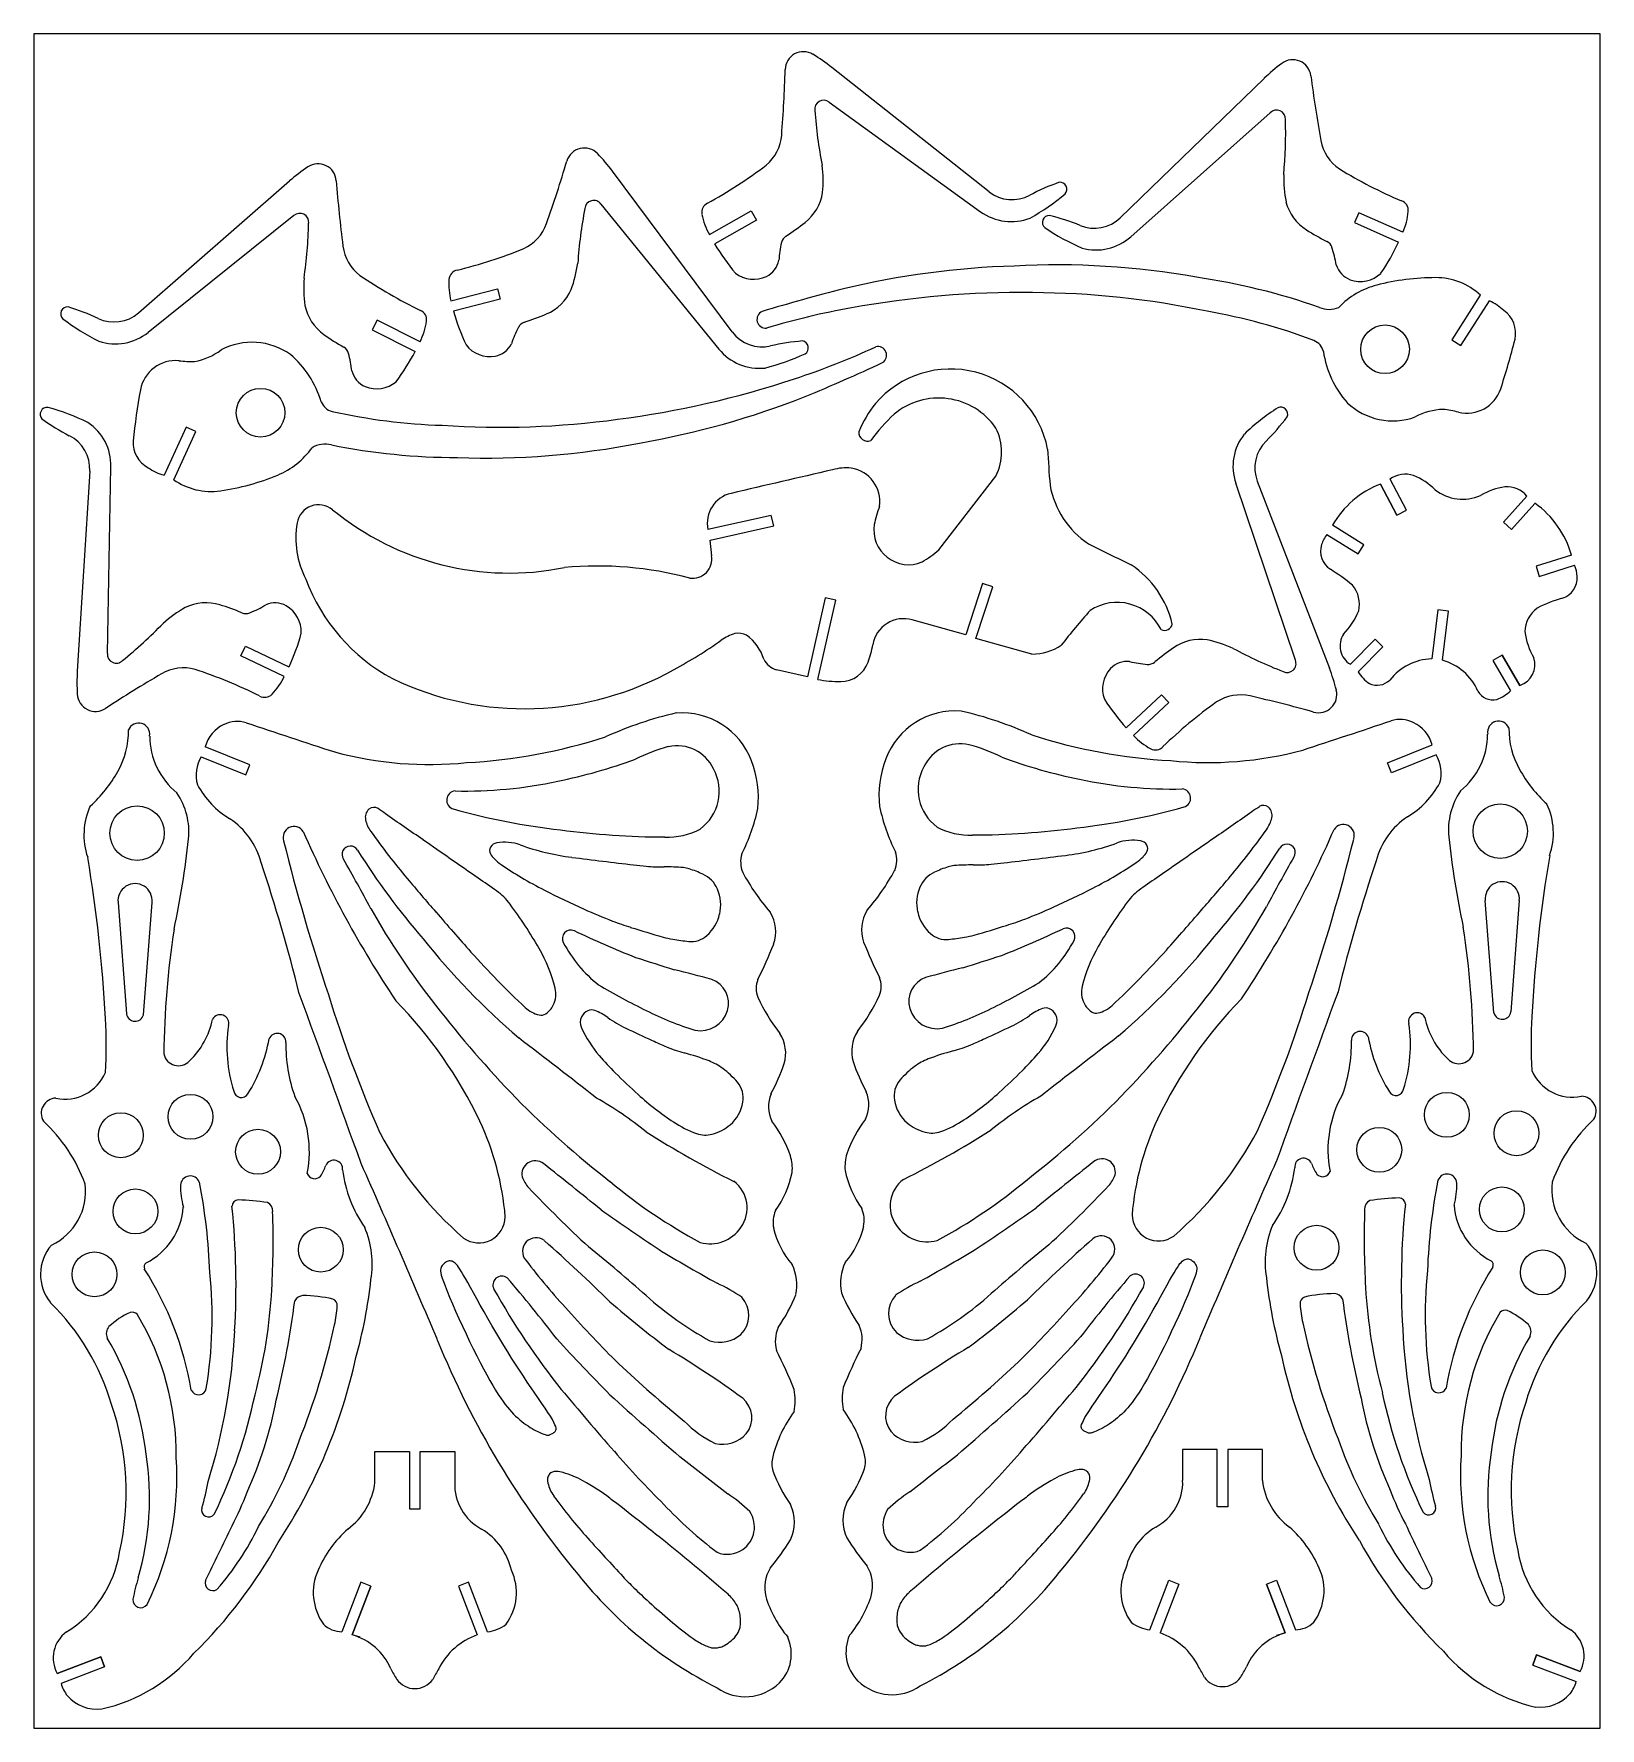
# Model space of a CAD drawing. Extents: x 28 to 327, y 49 to 373.
import ezdxf

# ---------------------------------------------------------------- set-up
doc = ezdxf.new("R2010")
doc.units = 0
doc.header["$LTSCALE"] = 90
doc.header["$MEASUREMENT"] = 0
doc.layers.add('OBJ02', color=2, linetype='CONTINUOUS')

msp = doc.modelspace()

# ---------------------------------------------------------------- linework, layer by layer
at = {"layer": 'OBJ02'}
for p, q in [((327.41, 372.88), (27.77, 372.88)), ((27.77, 372.88), (27.77, 48.82)), ((327.41, 48.82), (327.41, 372.88)), ((210.51, 342.69), (180.42, 366.46)), ((235.6, 337.7), (263.14, 364.37)), ((179.92, 359.8), (208.89, 338.86)), ((264.31, 357.8), (237.6, 334.06)), ((47.8, 319.51), (76.68, 344.74)), ((161.36, 315.86), (138.46, 346.61)), ((136.25, 340.31), (158.81, 312.59)), ((77.51, 338.11), (49.61, 315.78)), ((157, 334.5), (165.01, 339.05)), ((166.02, 337.26), (158.01, 332.72)), ((165.01, 339.05), (166.02, 337.26)), ((281.23, 338.65), (280.41, 336.78)), ((289.66, 334.94), (281.23, 338.65)), ((280.41, 336.78), (288.84, 333.06)), ((107.56, 321.81), (116.47, 324.12)), ((116.47, 324.12), (116.99, 322.14)), ((116.99, 322.14), (108.07, 319.82)), ((304.49, 322.9), (299.03, 314.37)), ((300.75, 313.26), (306.22, 321.79)), ((93.42, 318.12), (92.5, 316.29)), ((101.65, 313.98), (93.42, 318.12)), ((92.5, 316.29), (100.73, 312.15)), ((299.03, 314.37), (300.75, 313.26)), ((56.87, 297.68), (52.66, 288.47)), ((54.52, 287.61), (58.74, 296.83)), ((58.74, 296.83), (56.87, 297.68)), ((38.44, 289.24), (36.07, 250.97)), ((41.83, 254.36), (42.51, 290.09)), ((200.87, 274.2), (211.81, 288.31)), ((269.11, 253.07), (257.69, 286.93)), ((261.82, 287.35), (275.62, 251.57)), ((288.53, 280.82), (285.39, 286.77)), ((285.39, 286.77), (288.53, 280.82)), ((290.34, 281.78), (287.21, 287.72)), ((290.34, 281.78), (287.21, 287.72)), ((308.91, 279.46), (313.41, 284.46)), ((313.41, 284.46), (308.91, 279.46)), ((310.44, 278.09), (314.94, 283.08)), ((310.44, 278.09), (314.94, 283.08)), ((168.83, 280.76), (156.73, 278.08)), ((157.16, 276.07), (169.3, 278.76)), ((169.3, 278.76), (168.83, 280.76)), ((282.23, 275.16), (276.21, 278.89)), ((288.53, 280.82), (290.34, 281.78)), ((308.91, 279.46), (310.44, 278.09)), ((157.44, 273.07), (157.16, 276.07)), ((275.13, 277.15), (281.15, 273.42)), ((281.15, 273.42), (282.23, 275.16)), ((321.91, 273.19), (315.15, 271.05)), ((315.15, 271.05), (315.77, 269.1)), ((315.77, 269.1), (322.53, 271.24)), ((209.28, 267.74), (206.04, 257.96)), ((207.95, 257.21), (211.23, 267.1)), ((211.23, 267.1), (209.28, 267.74)), ((179.16, 265.03), (175.75, 249.88)), ((177.74, 249.42), (181.16, 264.56)), ((181.16, 264.56), (179.16, 265.03)), ((296.36, 262.72), (295.19, 253.33)), ((298.4, 262.46), (296.36, 262.72)), ((206.04, 257.96), (195.82, 260.81)), ((297.23, 253.07), (298.4, 262.46)), ((218.7, 254.26), (207.95, 257.21)), ((284.37, 257.09), (279.65, 252.3)), ((284.37, 257.09), (279.65, 252.3)), ((285.83, 255.65), (284.37, 257.09)), ((67.38, 253.94), (68.27, 255.79)), ((67.38, 253.94), (68.27, 255.79)), ((75.68, 249.95), (67.38, 253.94)), ((68.27, 255.79), (76.57, 251.8)), ((281.11, 250.86), (285.83, 255.65)), ((308.65, 254.06), (306.88, 253.03)), ((306.88, 253.03), (310.28, 247.23)), ((308.65, 254.06), (312.05, 248.26)), ((312.05, 248.26), (308.65, 254.06)), ((175.75, 249.88), (169.83, 251.26)), ((243.47, 246.47), (236.75, 240.16)), ((244.87, 244.97), (243.47, 246.47)), ((238.16, 238.67), (244.87, 244.97)), ((286.75, 233.45), (295.28, 236.89)), ((59.77, 234.61), (68.29, 231.17)), ((69.06, 233.07), (60.54, 236.51)), ((287.52, 231.55), (286.75, 233.45)), ((296.04, 234.99), (287.52, 231.55)), ((68.29, 231.17), (69.06, 233.07)), ((43.87, 206.74), (45.48, 185.42)), ((48.73, 185.23), (50.37, 206.75)), ((307.08, 185.61), (305.44, 207.13)), ((311.94, 207.12), (310.34, 185.8)), ((105.57, 136.5), (105.56, 136.23)), ((105.56, 136.23), (105.61, 135.88)), ((105.61, 136.72), (105.57, 136.5)), ((105.68, 136.92), (105.61, 136.72)), ((105.78, 137.11), (105.68, 136.92)), ((105.89, 137.29), (105.78, 137.11)), ((106.02, 137.46), (105.89, 137.29)), ((106.17, 137.61), (106.02, 137.46)), ((106.32, 137.76), (106.17, 137.61)), ((106.49, 137.88), (106.32, 137.76)), ((106.66, 137.99), (106.49, 137.88)), ((106.84, 138.08), (106.66, 137.99)), ((107.02, 138.14), (106.84, 138.08)), ((107.21, 138.17), (107.02, 138.14)), ((107.39, 138.18), (107.21, 138.17)), ((107.58, 138.16), (107.39, 138.18)), ((107.77, 138.11), (107.58, 138.16)), ((107.97, 138.02), (107.77, 138.11)), ((108.17, 137.9), (107.97, 138.02)), ((108.37, 137.74), (108.17, 137.9)), ((108.57, 137.53), (108.37, 137.74)), ((108.78, 137.28), (108.57, 137.53)), ((109.02, 136.97), (108.78, 137.28)), ((109.28, 136.58), (109.02, 136.97)), ((109.58, 136.1), (109.28, 136.58)), ((245.9, 135.9), (246.24, 136.48)), ((246.24, 136.48), (246.53, 136.95)), ((246.53, 136.95), (246.8, 137.34)), ((246.8, 137.34), (247.03, 137.66)), ((247.03, 137.66), (247.24, 137.91)), ((247.24, 137.91), (247.45, 138.11)), ((247.45, 138.11), (247.65, 138.27)), ((247.65, 138.27), (247.84, 138.4)), ((247.84, 138.4), (248.04, 138.48)), ((248.04, 138.48), (248.23, 138.54)), ((248.23, 138.54), (248.42, 138.56)), ((248.42, 138.56), (248.61, 138.55)), ((248.61, 138.55), (248.79, 138.52)), ((248.79, 138.52), (248.97, 138.45)), ((248.97, 138.45), (249.15, 138.37)), ((249.15, 138.37), (249.32, 138.26)), ((249.32, 138.26), (249.49, 138.13)), ((249.49, 138.13), (249.65, 137.99)), ((249.65, 137.99), (249.79, 137.83)), ((249.79, 137.83), (249.92, 137.66)), ((249.92, 137.66), (250.03, 137.48)), ((250.03, 137.48), (250.13, 137.3)), ((250.21, 136.26), (250.11, 135.83)), ((250.13, 137.3), (250.2, 137.1)), ((250.2, 137.1), (250.24, 136.88)), ((250.25, 136.6), (250.21, 136.26)), ((250.24, 136.88), (250.25, 136.6)), ((105.61, 135.88), (105.7, 135.45)), ((105.7, 135.45), (105.87, 134.91)), ((105.87, 134.91), (106.1, 134.23)), ((106.1, 134.23), (106.42, 133.39)), ((106.42, 133.39), (106.82, 132.39)), ((109.92, 135.53), (109.58, 136.1)), ((110.31, 134.84), (109.92, 135.53)), ((110.76, 134.04), (110.31, 134.84)), ((111.28, 133.11), (110.76, 134.04)), ((111.86, 132.07), (111.28, 133.11)), ((243.95, 132.44), (244.53, 133.49)), ((244.53, 133.49), (245.05, 134.42)), ((245.05, 134.42), (245.5, 135.22)), ((245.5, 135.22), (245.9, 135.9)), ((249.39, 133.77), (248.99, 132.76)), ((249.71, 134.6), (249.39, 133.77)), ((249.95, 135.28), (249.71, 134.6)), ((250.11, 135.83), (249.95, 135.28)), ((106.82, 132.39), (107.3, 131.23)), ((107.3, 131.23), (107.85, 129.96)), ((107.85, 129.96), (108.45, 128.59)), ((112.5, 130.93), (111.86, 132.07)), ((113.17, 129.72), (112.5, 130.93)), ((113.88, 128.46), (113.17, 129.72)), ((241.93, 128.84), (242.64, 130.1)), ((242.64, 130.1), (243.32, 131.31)), ((243.32, 131.31), (243.95, 132.44)), ((247.97, 130.34), (247.37, 128.97)), ((248.51, 131.61), (247.97, 130.34)), ((248.99, 132.76), (248.51, 131.61)), ((108.45, 128.59), (109.09, 127.16)), ((109.09, 127.16), (109.76, 125.7)), ((114.61, 127.17), (113.88, 128.46)), ((115.37, 125.86), (114.61, 127.17)), ((240.45, 126.24), (241.2, 127.54)), ((241.2, 127.54), (241.93, 128.84)), ((246.73, 127.54), (246.06, 126.08)), ((247.37, 128.97), (246.73, 127.54)), ((109.76, 125.7), (110.44, 124.23)), ((110.44, 124.23), (111.13, 122.78)), ((116.13, 124.56), (115.37, 125.86)), ((116.89, 123.28), (116.13, 124.56)), ((117.65, 122.03), (116.89, 123.28)), ((238.16, 122.4), (238.92, 123.66)), ((238.92, 123.66), (239.69, 124.93)), ((239.69, 124.93), (240.45, 126.24)), ((244.68, 123.16), (244, 121.75)), ((245.37, 124.61), (244.68, 123.16)), ((246.06, 126.08), (245.37, 124.61)), ((111.13, 122.78), (111.81, 121.38)), ((111.81, 121.38), (112.49, 120.03)), ((112.49, 120.03), (113.14, 118.74)), ((118.41, 120.8), (117.65, 122.03)), ((119.17, 119.6), (118.41, 120.8)), ((235.89, 118.8), (236.65, 119.97)), ((236.65, 119.97), (237.4, 121.18)), ((237.4, 121.18), (238.16, 122.4)), ((243.33, 120.41), (242.67, 119.12)), ((244, 121.75), (243.33, 120.41)), ((113.14, 118.74), (113.78, 117.53)), ((113.78, 117.53), (114.4, 116.38)), ((119.92, 118.42), (119.17, 119.6)), ((120.67, 117.26), (119.92, 118.42)), ((121.42, 116.13), (120.67, 117.26)), ((234.39, 116.51), (235.14, 117.64)), ((235.14, 117.64), (235.89, 118.8)), ((241.41, 116.76), (240.82, 115.69)), ((242.03, 117.9), (241.41, 116.76)), ((242.67, 119.12), (242.03, 117.9)), ((114.4, 116.38), (115, 115.31)), ((115, 115.31), (115.56, 114.33)), ((115.56, 114.33), (116.1, 113.44)), ((116.1, 113.44), (116.6, 112.64)), ((122.17, 115.02), (121.42, 116.13)), ((122.9, 113.93), (122.17, 115.02)), ((123.62, 112.87), (122.9, 113.93)), ((232.19, 113.25), (232.91, 114.31)), ((232.91, 114.31), (233.65, 115.4)), ((233.65, 115.4), (234.39, 116.51)), ((239.71, 113.82), (239.21, 113.01)), ((240.25, 114.71), (239.71, 113.82)), ((240.82, 115.69), (240.25, 114.71)), ((116.6, 112.64), (117.07, 111.92)), ((117.07, 111.92), (117.52, 111.28)), ((117.52, 111.28), (117.95, 110.71)), ((117.95, 110.71), (118.36, 110.19)), ((118.36, 110.19), (118.76, 109.73)), ((124.31, 111.86), (123.62, 112.87)), ((124.97, 110.9), (124.31, 111.86)), ((125.57, 110.01), (124.97, 110.9)), ((229.7, 109.57), (230.24, 110.38)), ((230.24, 110.38), (230.85, 111.28)), ((230.85, 111.28), (231.5, 112.24)), ((231.5, 112.24), (232.19, 113.25)), ((237.46, 110.57), (237.06, 110.1)), ((237.87, 111.09), (237.46, 110.57)), ((238.29, 111.66), (237.87, 111.09)), ((238.74, 112.3), (238.29, 111.66)), ((239.21, 113.01), (238.74, 112.3)), ((118.76, 109.73), (119.15, 109.3)), ((119.15, 109.3), (119.54, 108.89)), ((119.54, 108.89), (119.93, 108.51)), ((119.93, 108.51), (120.33, 108.15)), ((120.33, 108.15), (120.72, 107.8)), ((120.72, 107.8), (121.12, 107.48)), ((121.12, 107.48), (121.52, 107.17)), ((121.52, 107.17), (121.91, 106.88)), ((126.11, 109.19), (125.57, 110.01)), ((126.58, 108.46), (126.11, 109.19)), ((126.96, 107.82), (126.58, 108.46)), ((127.26, 107.29), (126.96, 107.82)), ((127.46, 106.86), (127.26, 107.29)), ((228.22, 106.88), (228.35, 107.24)), ((228.35, 107.24), (228.56, 107.67)), ((228.56, 107.67), (228.85, 108.2)), ((228.85, 108.2), (229.23, 108.83)), ((229.23, 108.83), (229.7, 109.57)), ((233.5, 106.98), (233.11, 106.73)), ((233.9, 107.26), (233.5, 106.98)), ((234.29, 107.55), (233.9, 107.26)), ((234.69, 107.85), (234.29, 107.55)), ((235.09, 108.18), (234.69, 107.85)), ((235.48, 108.53), (235.09, 108.18)), ((235.88, 108.89), (235.48, 108.53)), ((236.27, 109.27), (235.88, 108.89)), ((236.66, 109.67), (236.27, 109.27)), ((237.06, 110.1), (236.66, 109.67)), ((121.91, 106.88), (122.31, 106.61)), ((122.31, 106.61), (122.7, 106.35)), ((122.7, 106.35), (123.09, 106.12)), ((123.09, 106.12), (123.47, 105.9)), ((123.47, 105.9), (123.84, 105.71)), ((123.84, 105.71), (124.2, 105.53)), ((124.2, 105.53), (124.53, 105.37)), ((124.53, 105.37), (124.84, 105.24)), ((124.84, 105.24), (125.11, 105.12)), ((125.11, 105.12), (125.35, 105.03)), ((125.35, 105.03), (125.56, 104.95)), ((125.56, 104.95), (125.73, 104.9)), ((125.73, 104.9), (125.87, 104.86)), ((125.87, 104.86), (126, 104.84)), ((126, 104.84), (126.11, 104.84)), ((126.11, 104.84), (126.21, 104.85)), ((126.21, 104.85), (126.32, 104.88)), ((126.32, 104.88), (126.43, 104.91)), ((126.43, 104.91), (126.55, 104.96)), ((126.55, 104.96), (126.68, 105.02)), ((126.68, 105.02), (126.82, 105.09)), ((126.82, 105.09), (126.96, 105.16)), ((126.96, 105.16), (127.1, 105.25)), ((127.1, 105.25), (127.23, 105.35)), ((127.23, 105.35), (127.36, 105.45)), ((127.36, 105.45), (127.47, 105.56)), ((127.6, 106.51), (127.46, 106.86)), ((127.47, 105.56), (127.57, 105.69)), ((127.57, 105.69), (127.64, 105.83)), ((127.66, 106.23), (127.6, 106.51)), ((127.64, 105.83), (127.67, 106)), ((127.67, 106), (127.66, 106.23)), ((228.14, 106.38), (228.15, 106.6)), ((228.17, 106.21), (228.14, 106.38)), ((228.15, 106.6), (228.22, 106.88)), ((228.24, 106.06), (228.17, 106.21)), ((228.34, 105.94), (228.24, 106.06)), ((228.45, 105.83), (228.34, 105.94)), ((228.58, 105.72), (228.45, 105.83)), ((228.71, 105.63), (228.58, 105.72)), ((228.85, 105.54), (228.71, 105.63)), ((228.99, 105.47), (228.85, 105.54)), ((229.13, 105.4), (228.99, 105.47)), ((229.26, 105.34), (229.13, 105.4)), ((229.39, 105.29), (229.26, 105.34)), ((229.5, 105.26), (229.39, 105.29)), ((229.6, 105.23), (229.5, 105.26)), ((229.71, 105.22), (229.6, 105.23)), ((229.82, 105.22), (229.71, 105.22)), ((229.94, 105.24), (229.82, 105.22)), ((230.08, 105.28), (229.94, 105.24)), ((230.25, 105.33), (230.08, 105.28)), ((230.46, 105.4), (230.25, 105.33)), ((230.7, 105.5), (230.46, 105.4)), ((230.98, 105.62), (230.7, 105.5)), ((231.28, 105.75), (230.98, 105.62)), ((231.62, 105.91), (231.28, 105.75)), ((231.97, 106.09), (231.62, 105.91)), ((232.34, 106.28), (231.97, 106.09)), ((232.72, 106.5), (232.34, 106.28)), ((233.11, 106.73), (232.72, 106.5)), ((93, 95.8), (93, 101.71)), ((93, 101.71), (99.61, 101.71)), ((99.61, 101.71), (99.61, 90.74)), ((101.66, 90.74), (101.66, 101.71)), ((101.66, 101.71), (108.27, 101.71)), ((108.27, 101.71), (108.27, 95.8)), ((254.15, 102.09), (247.54, 102.09)), ((247.54, 102.09), (247.54, 96.17)), ((254.15, 91.12), (254.15, 102.09)), ((262.82, 102.09), (256.2, 102.09)), ((256.2, 102.09), (256.2, 91.12)), ((262.82, 96.17), (262.82, 102.09)), ((99.61, 90.74), (101.66, 90.74)), ((256.2, 91.12), (254.15, 91.12)), ((90.32, 76.72), (86.71, 67.25)), ((92.24, 75.99), (88.68, 66.66)), ((88.68, 66.66), (92.24, 75.99)), ((92.24, 75.99), (90.32, 76.72)), ((110.94, 76.72), (109.03, 75.99)), ((109.03, 75.99), (112.59, 66.66)), ((114.55, 67.25), (110.94, 76.72)), ((241.26, 67.63), (244.87, 77.1)), ((246.78, 76.37), (243.23, 67.04)), ((244.87, 77.1), (246.78, 76.37)), ((263.57, 76.37), (265.49, 77.1)), ((263.57, 76.37), (267.13, 67.04)), ((267.13, 67.04), (263.57, 76.37)), ((265.49, 77.1), (269.1, 67.63)), ((90.22, 66.19), (88.68, 66.66)), ((265.59, 66.57), (267.13, 67.04)), ((40.56, 62.43), (32.25, 59.26)), ((32.25, 59.26), (40.56, 62.43)), ((41.29, 60.51), (40.56, 62.43)), ((40.56, 62.43), (41.29, 60.51)), ((314.52, 60.89), (315.25, 62.81)), ((315.25, 62.81), (314.52, 60.89)), ((315.25, 62.81), (323.57, 59.64)), ((323.57, 59.64), (315.25, 62.81)), ((41.29, 60.51), (32.98, 57.35)), ((41.29, 60.51), (32.98, 57.35)), ((314.52, 60.89), (322.84, 57.73)), ((314.52, 60.89), (322.84, 57.73)), ((27.77, 48.82), (327.41, 48.82))]:
    msp.add_line(p, q, dxfattribs=at)
for centre, radius in [((286.26, 312.55), 4.65), ((71.13, 300.42), 4.65), ((47.52, 220), 5.2), ((308.3, 220.38), 5.2), ((57.73, 165.75), 4.29), ((298.08, 166.12), 4.29), ((44.4, 162.22), 4.29), ((311.41, 162.6), 4.29), ((70.65, 159.06), 4.29), ((285.16, 159.44), 4.29), ((308.61, 148.03), 4.29), ((47.2, 147.66), 4.29), ((82.65, 140.33), 4.29), ((273.16, 140.71), 4.29), ((39.36, 135.61), 4.29), ((316.45, 135.99), 4.29)]:
    msp.add_circle(centre, radius, dxfattribs=at)
for centre, radius, start, end in [((174.99, 365.97), 3.5, 58.7754, 178.5555), ((158.35, 338.52), 35.61, 51.6861, 58.7754), ((287.92, 338.8), 35.61, 126.9996, 134.0889), ((268.6, 364.44), 3.5, 7.2195, 126.9996), ((-58.12, 371.85), 229.68, 355.4252, 358.5555), ((499.93, 393.74), 229.68, 187.2195, 190.3498), ((178.84, 358.5), 1.69, 50.0857, 189.9763), ((261.68, 364.2), 84.72, 184.0595, 191.1971), ((265.52, 356.62), 1.69, 355.7987, 135.6893), ((182.53, 353.95), 84.72, 354.5779, 1.7155), ((162.45, 354.2), 8.41, 310.0268, 355.4252), ((133.08, 347.55), 3.5, 43.7757, 163.5558), ((282.26, 353.99), 8.41, 190.3498, 235.7482), ((100.1, 317.92), 35.61, 124.0472, 131.1365), ((82.13, 344.52), 3.5, 4.2672, 124.0472), ((-90.56, 413.56), 229.68, 340.4255, 343.5558), ((109.9, 325.34), 35.61, 36.6864, 43.7757), ((112.55, 420.99), 91.77, 298.7138, 307.0653), ((154.97, 344.73), 23.79, 354.6916, 7.2781), ((325.19, 425.46), 91.77, 238.7097, 247.0612), ((314.66, 361.87), 229.68, 184.2672, 187.3974), ((238.85, 302.9), 44.19, 109.7316, 117.7209), ((224.07, 343.17), 1.34, 317.8049, 96.0517), ((290.66, 345.32), 23.79, 178.4969, 191.0834), ((134.86, 339.33), 1.69, 35.086, 174.9766), ((157.49, 338.74), 1.96, 115.7524, 190.9687), ((169.75, 343.91), 9.01, 308.0744, 351.185), ((214.91, 348.32), 7.15, 231.9899, 298.2689), ((197.17, 375.62), 43.47, 299.1596, 309.9106), ((276.03, 343.02), 9.01, 194.59, 237.7006), ((288.75, 339.1), 1.96, 354.8063, 70.0226), ((78.66, 336.87), 1.69, 352.8464, 132.7369), ((216.36, 323.4), 84.72, 169.0598, 176.1974), ((167.89, 340.75), 12.56, 190.9687, 209.8519), ((214.73, 346.95), 9.98, 234.1448, 291.2653), ((222.06, 336.81), 1.34, 89.7233, 227.9701), ((211.41, 295.26), 44.19, 68.054, 76.0434), ((230.66, 342.86), 7.15, 247.5061, 313.7851), ((278.2, 340.06), 12.56, 335.9231, 354.8063), ((-4.37, 338.48), 84.72, 351.6255, 358.7631), ((117.92, 339.42), 8.41, 295.0271, 340.4255), ((172.74, 332.52), 2.01, 122.9362, 167.5254), ((142.42, 379.16), 53.61, 303.0293, 307.8402), ((245.56, 371.8), 43.47, 235.8644, 246.6154), ((230.97, 341.52), 9.98, 254.5097, 311.6302), ((299.67, 380.83), 53.61, 237.9348, 242.7457), ((95.23, 333.38), 8.41, 187.3974, 232.7959), ((87.01, 416.85), 91.77, 283.7141, 292.0656), ((193.32, 353.47), 40.96, 210.4386, 220.0567), ((195.24, 327.71), 25.02, 167.8907, 175.7009), ((274.21, 331.39), 2.01, 18.2496, 62.8388), ((252.3, 324.33), 25.02, 10.0741, 17.8843), ((251.62, 350.15), 40.96, 325.7183, 335.3364), ((109.13, 325.77), 1.96, 100.7527, 175.969), ((108.24, 332.22), 23.79, 339.6919, 352.2784), ((165.99, 330.41), 4.38, 296.2967, 349.1829), ((220.11, 167.75), 160.79, 91.7083, 103.4744), ((223.58, 178.5), 150.2, 79.7991, 93.1543), ((281.13, 329.96), 4.38, 196.5921, 249.4783), ((103.17, 324.3), 23.79, 175.5445, 188.131), ((141.79, 402.55), 91.77, 235.7573, 244.1088), ((119.7, 325.03), 12.56, 175.969, 194.8522), ((165.48, 331.76), 5.82, 232.9953, 294.9518), ((282.6, -63.89), 400.68, 104.4471, 106.7559), ((232.52, 203.52), 124.07, 70.6154, 81.8161), ((288.7, 309.69), 15.67, 104.9124, 136.0263), ((281.51, 331.35), 5.82, 250.8232, 312.7797), ((295.96, 280.49), 45.76, 90.006, 104.2877), ((296.02, 313.85), 12.4, 46.8512, 90.2639), ((88.45, 322.75), 9.01, 191.6377, 234.7483), ((122.31, 327.6), 9.01, 293.0747, 336.1853), ((216.61, 142.97), 180.44, 89.3091, 100.3555), ((218.02, 158.34), 165.05, 78.0478, 89.7322), ((302.53, 313.22), 9.33, 46.1806, 66.7085), ((34.23, 319.33), 1.34, 86.7709, 225.0177), ((59.5, 353.06), 43.47, 232.912, 243.6631), ((21.45, 278.38), 44.19, 65.1017, 73.091), ((43.13, 324.92), 7.15, 244.5538, 310.8328), ((90.46, 319.68), 12.56, 332.9707, 351.854), ((100.95, 318.18), 1.96, 351.854, 67.0703), ((147.55, 330.73), 40.96, 195.4389, 205.057), ((122.25, 315.82), 2.01, 107.9364, 152.5257), ((105.04, 368.71), 53.61, 288.0296, 292.8405), ((167.76, 318.25), 1.66, 113.6298, 275.9031), ((208.45, 182.42), 140.16, 99.9731, 106.8064), ((233.14, 209.72), 111.73, 69.2865, 80.1772), ((275.54, 325), 4.82, 247.505, 293.054), ((305.91, 315.59), 5.35, 347.8839, 54.7465), ((43.37, 323.57), 9.98, 251.5574, 308.6779), ((114.01, 359.29), 53.61, 234.9824, 239.7933), ((142.73, 305.35), 25.02, 152.891, 160.7012), ((167.07, 320.16), 7.15, 216.9902, 283.2692), ((186.65, 345.46), 128.28, 341.6142, 346.0161), ((56.36, 322.18), 12.14, 280.078, 306.4903), ((69.5, 301.18), 12.71, 54.637, 117.7684), ((64.53, 297.08), 19, 16.5998, 49.5677), ((86.03, 311.23), 2.01, 15.2973, 59.8865), ((63.79, 305.31), 25.02, 7.1217, 14.9319), ((64.44, 331.13), 40.96, 322.7659, 332.3841), ((115.03, 316.96), 5.82, 217.9956, 279.9521), ((115.18, 315.52), 4.38, 281.297, 334.1832), ((166.55, 318.89), 9.98, 219.1451, 276.2656), ((157, 351.12), 43.47, 284.1599, 294.9109), ((178.44, 270.1), 44.19, 94.7319, 102.7212), ((129.89, 440.18), 140.16, 288.0429, 294.8761), ((174.59, 312.82), 1.34, 302.8052, 81.052), ((189.25, 311.41), 1.66, 301.6996, 103.9728), ((271.55, 311.46), 2.98, 12.6317, 68.2321), ((293.25, 314.93), 19, 188.53, 221.498), ((54.88, 303.55), 6.84, 84.5336, 169.5529), ((57.72, 328.19), 17.97, 262.9948, 272.4335), ((92.87, 309.44), 4.38, 193.6397, 246.5259), ((21.9, 673.65), 400.68, 292.5169, 294.8257), ((203.14, 289.87), 18.91, 10.9849, 139.4881), ((174.36, 281.81), 128.28, 169.6839, 174.0859), ((93.32, 310.82), 5.82, 247.8709, 309.8274), ((116.27, 478.1), 180.44, 277.3788, 288.4253), ((301.9, 307.17), 6.84, 256.4639, 341.4831), ((30.31, 300.11), 1.34, 82.5741, 220.8209), ((19, 259.5), 43.47, 63.9288, 74.6799), ((85.53, 303.56), 2.98, 200.7015, 256.3019), ((116.29, 453.08), 160.79, 279.7781, 291.5441), ((205.18, 288.88), 21.12, 141.0459, 158.0437), ((200.88, 289.93), 13.29, 34.6918, 129.9787), ((266.3, 300.16), 1.34, 336.7158, 114.9626), ((287.76, 311.57), 12.71, 226.5673, 289.6986), ((54.96, 335.21), 44.19, 234.5009, 242.4902), ((32.53, 290.28), 9.98, 358.914, 56.0345), ((109.28, 409.69), 111.73, 257.3563, 268.2469), ((117.04, 462.69), 165.05, 266.1175, 277.802), ((217.2, 273.44), 36.46, 132.9677, 143.5274), ((289.33, 264.85), 43.47, 122.8568, 133.6079), ((232.22, 326.2), 44.19, 315.0465, 323.0358), ((297.82, 288.93), 12.14, 92.0082, 118.4205), ((295.63, 283.17), 17.97, 74.9251, 84.3637), ((31.31, 289.65), 7.15, 356.7591, 63.0381), ((52.1, 294.65), 5.35, 175.9537, 242.8162), ((187.27, 296.67), 1.68, 176.3483, 291.346), ((202.7, 292.9), 10.2, 333.2491, 26.7556), ((267.15, 290.12), 9.98, 141.5022, 198.6227), ((268.5, 289.89), 7.15, 134.4986, 200.7776), ((68.3, 302.91), 15.67, 292.9822, 324.0961), ((83.48, 289.59), 4.82, 75.5747, 121.1237), ((109.03, 415.92), 124.07, 258.6852, 269.8859), ((114.37, 441.94), 150.2, 267.8689, 281.224), ((419.9, 303.49), 198.45, 182.8923, 184.8975), ((55.11, 297.47), 9.33, 234.2504, 254.7783), ((57.01, 330.8), 45.76, 278.0758, 292.3574), ((826.75, -2535.16), 2897.62, 102.88532, 103.2799), ((183.17, 280.77), 9.11, 84.0323, 106.5529), ((183.11, 283.39), 6.51, 352.1751, 81.0678), ((290.13, 283.69), 4.98, 71.382, 125.962), ((286.81, 276.57), 12.82, 45.2798, 67.459), ((61.64, 297.76), 12.4, 234.921, 278.3337), ((239.21, 289.67), 17.32, 190.381, 235.9241), ((291.84, 269.95), 18.01, 110.9804, 150.2503), ((301.11, 292.53), 8.65, 232.3868, 293.4018), ((310.83, 274.16), 12.18, 97.6525, 121.0683), ((309.59, 281.27), 4.98, 39.8266, 94.4067), ((82.26, 278.63), 4.19, 50.5357, 170.4646), ((162.39, 279.32), 5.8, 102.4247, 192.4105), ((217.67, 272.27), 29.92, 159.9954, 166.9852), ((304.56, 268.37), 18.01, 15.5384, 54.8083), ((95.08, 276.48), 17.2, 170.4646, 207.2698), ((118.72, 322.92), 53.17, 230.5357, 281.4253), ((195.12, 278.02), 6.67, 171.4587, 292.6694), ((282.6, 272), 9.08, 145.4591, 159.3281), ((153.75, 272.47), 3.73, 262.1806, 9.2572), ((188.55, 287.67), 18.25, 300.0464, 312.4673), ((1053.57, 1951.82), 1868.08, 243.82413, 244.10382), ((278.04, 273.94), 4.13, 162.0851, 237.2221), ((135.63, 203.27), 67.83, 74.9425, 95.3938), ((227.18, 255.65), 18.88, 13.2488, 56.1283), ((256.63, 239.36), 36.54, 50.1531, 58.34), ((318.91, 268.84), 4.13, 288.5666, 3.7035), ((315.84, 268.52), 7.22, 4.669, 22.1211), ((113.27, 280.99), 35.69, 200.3078, 241.7104), ((275.72, 263.78), 5.65, 347.0059, 40.1341), ((68.44, 242.45), 23.79, 119.4609, 132.0473), ((60.68, 255.06), 9.01, 72.8436, 115.9542), ((47.31, 212.51), 53.61, 67.7986, 72.6094), ((59.46, 285.24), 25.02, 292.66, 300.4701), ((73.92, 259.67), 4.38, 61.0659, 113.9521), ((73.1, 258.48), 5.82, 357.7645, 59.721), ((331.45, 172.61), 135.73, 138.4727, 142.1125), ((235, 254.71), 9.43, 26.5725, 123.2227), ((268.02, 268), 14.3, 316.0761, 337.3972), ((318.67, 258.42), 5.65, 125.6546, 178.7828), ((324.52, 246.96), 18.47, 103.4236, 119.6606), ((-8.41, 319.01), 84.72, 308.8288, 315.9664), ((68.33, 264.01), 2.01, 247.7054, 292.2946), ((194.2, 255.01), 6.02, 74.3948, 170.2914), ((244.08, 260.3), 1.51, 244.9895, 347.6723), ((39.39, 268.97), 40.96, 335.2078, 344.826), ((110.69, 325.06), 83.69, 298.2262, 305.4896), ((165.13, 248.15), 10.55, 107.9636, 123.7342), ((162.52, 254.44), 3.79, 64.9593, 99.6362), ((158.73, 250.5), 9.13, 17.5125, 53.8312), ((169.7, 259.21), 18.83, 339.8459, 350.2914), ((250.92, 248.06), 9.01, 81.5825, 124.6931), ((247.33, 233.69), 23.79, 65.4894, 78.0758), ((281.77, 255.83), 4.12, 146.8812, 238.9554), ((325.79, 260.13), 12.87, 187.0838, 210.7876), ((43.52, 254.21), 1.69, 174.8549, 314.7455), ((170.63, 254.65), 3.48, 203.7282, 256.857), ((218.81, 264), 9.75, 269.373, 304.4789), ((236.91, 248.47), 4.38, 83.5846, 136.4708), ((243, 277.2), 25.02, 257.0666, 264.8767), ((276.49, 211.52), 53.61, 124.9273, 129.7381), ((297.53, 329.85), 84.72, 241.5703, 248.7079), ((267.54, 252.42), 1.69, 242.7912, 22.6818), ((295.47, 242.8), 10.53, 91.5339, 141.9843), ((294.51, 243.09), 10.34, 23.3133, 74.7905), ((310.71, 252.27), 4.22, 288.42, 17.5379), ((71.61, 248.77), 35.61, 176.4553, 183.5447), ((167.68, 51.94), 229.68, 120.1945, 123.3247), ((56.39, 243.2), 8.41, 74.796, 120.1945), ((29.99, 164.12), 91.77, 63.483, 71.8346), ((64.33, 255.34), 12.56, 315.7379, 334.6211), ((121.62, 302.15), 58.35, 244.3406, 299.4059), ((182.06, 254.67), 5.67, 270.6018, 339.8459), ((238.04, 247.58), 5.82, 137.8157, 199.7722), ((240.93, 254.28), 2.01, 265.2421, 309.8313), ((242.39, 238.77), 35.61, 13.992, 21.0814), ((287.37, 254.71), 7.35, 211.5577, 235.9665), ((39.57, 246.79), 3.5, 183.5447, 303.3247), ((71.92, 247.94), 1.96, 240.5216, 315.7379), ((181.9, 269.69), 20.7, 258.4158, 270.6018), ((258.59, 238.04), 8.41, 77.3422, 122.7407), ((273.54, 246.53), 3.5, 254.212, 13.992), ((284.74, 251.75), 3.46, 244.5802, 314.6657), ((306.9, 248.8), 3.3, 209.2054, 283.0738), ((304.64, 253.31), 8.29, 291.2294, 312.8237), ((204.07, 229.15), 14.25, 85.6635, 159.1892), ((189.18, 173.7), 71.46, 65.6083, 77.0909), ((267.03, 267.74), 40.96, 212.7107, 222.3289), ((307.59, 170.59), 91.77, 125.7021, 134.0537), ((210.1, 22.14), 229.68, 74.212, 77.3422), ((47.81, 238.92), 2.13, 350.56, 156.9283), ((66.96, 234.74), 6.67, 115.036, 164.5268), ((66.67, 235.79), 5.59, 72.2526, 116.9043), ((777.86, 2362.62), 2236.99, 251.50882, 251.96554), ((166.63, 173.33), 71.46, 102.9091, 114.3917), ((151.75, 228.77), 14.25, 20.8108, 94.3365), ((-422.04, 2362.99), 2236.99, 288.03446, 288.49118), ((289.14, 236.17), 5.59, 63.0957, 107.7474), ((288.85, 235.11), 6.67, 15.4732, 64.964), ((308, 239.3), 2.13, 23.0717, 189.44), ((325.46, 239.86), 15.5, 178.9568, 209.6875), ((30.36, 239.48), 15.5, 330.3125, 1.0432), ((63.9, 238.6), 13.98, 180.0862, 231.1862), ((104.48, 340.71), 107.39, 273.2325, 287.6951), ((150.8, 228.98), 7.74, 25.4591, 102.306), ((205.02, 229.36), 7.74, 77.694, 154.5409), ((197.26, 202.61), 35.58, 63.8693, 74.6722), ((251.33, 341.09), 107.39, 252.3049, 266.7675), ((247.36, 247.22), 12.56, 222.9156, 241.7988), ((291.91, 238.97), 13.98, 308.8138, 359.9138), ((65.4, 231.15), 6.61, 148.3575, 196.5614), ((103.4, 302.54), 69.41, 254.8892, 275.9018), ((108.85, 325.63), 97.58, 281.306, 290.411), ((158.55, 202.23), 35.58, 105.3278, 116.1307), ((147.17, 226.87), 19.2, 353.4902, 21.2778), ((208.64, 227.24), 19.2, 158.7222, 186.5098), ((246.96, 326), 97.58, 249.589, 258.694), ((242.35, 237.88), 1.96, 241.7988, 317.0151), ((252.41, 302.91), 69.41, 264.0982, 285.1108), ((290.41, 231.52), 6.61, 343.4386, 31.6425), ((21.3, 244.32), 25.77, 312.0991, 330.9409), ((149.95, 228), 8.94, 306.2869, 28.8326), ((205.86, 228.38), 8.94, 151.1674, 233.7131), ((245.62, 313.38), 84.95, 257.9129, 271.2513), ((334.52, 244.7), 25.77, 209.0591, 227.9009), ((43.98, 220.19), 13.45, 354.6273, 33.9363), ((73.88, 237.15), 16.79, 208.0305, 239.139), ((108.5, 226.32), 1.76, 95.4367, 253.6111), ((110.19, 313), 84.95, 268.7487, 282.0871), ((247.31, 226.7), 1.76, 286.3889, 84.5633), ((281.93, 237.53), 16.79, 300.861, 331.9695), ((311.84, 220.57), 13.45, 146.0637, 185.3727), ((50.49, 219.66), 13.15, 155.0768, 199.0011), ((93.25, 223.03), 2.08, 131.7207, 193.014), ((92.8, 223.53), 1.41, 55.2796, 131.7207), ((-1568.8, -2174.3), 2918.69, 55.24494, 55.27955), ((-40520.8, -58312.8), 71247.23, 55.2379387, 55.2449438), ((142.95, 348.8), 128.99, 254.283, 263.5631), ((132.92, 231.6), 34.04, 332.8292, 348.2907), ((222.9, 231.98), 34.04, 191.7093, 207.1708), ((212.86, 349.18), 128.99, 276.4369, 285.717), ((40876.62, -58312.42), 71247.23, 124.7550562, 124.7620613), ((1924.62, -2173.93), 2918.69, 124.72045, 124.75506), ((263.01, 223.91), 1.41, 48.2793, 124.7204), ((262.57, 223.41), 2.08, 346.986, 48.2793), ((305.32, 220.03), 13.15, 340.9989, 24.9232), ((57.26, 210.69), 14.46, 14.6823, 56.3868), ((77.54, 219.17), 2.1, 33.3646, 198.3693), ((97.49, 224.01), 6.44, 193.014, 215.336), ((148.93, 374.16), 154.89, 262.4167, 269.83), ((149.08, 232.36), 13.11, 267.3242, 298.0378), ((206.73, 232.74), 13.11, 241.9622, 272.6758), ((206.88, 374.54), 154.89, 270.17, 277.5833), ((154.56, 297.95), 133.63, 319.7943, 324.664), ((80.97, 306.55), 213.56, 326.3856, 336.2985), ((258.32, 224.39), 6.44, 324.664, 346.986), ((278.28, 219.55), 2.1, 341.6307, 146.6354), ((298.55, 211.07), 14.46, 123.6132, 165.3177), ((-114.34, 237.59), 172.72, 347.9837, 353.7977), ((450.37, 312.06), 386.33, 194.0134, 198.5536), ((274.84, 306.17), 213.56, 203.7015, 213.6144), ((88.32, 215.93), 1.6, 29.8925, 214.1392), ((201.25, 297.58), 133.63, 215.336, 220.2057), ((-110575.82, -159251.31), 194114.18, 55.2341402, 55.2379387), ((116.22, 216.68), 1.27, 149.9352, 209.4788), ((116.62, 216.45), 1.73, 99.4992, 149.9352), ((117.78, 209.47), 8.81, 70.1083, 99.4992), ((136.35, 260.79), 45.76, 250.1083, 262.8911), ((219.46, 261.16), 45.76, 277.1089, 289.8917), ((238.03, 209.85), 8.81, 80.5008, 109.8917), ((239.2, 216.83), 1.73, 30.0648, 80.5008), ((239.59, 217.06), 1.27, 330.5212, 30.0648), ((110931.63, -159250.93), 194114.18, 124.7620613, 124.7658598), ((267.49, 216.31), 1.6, 325.8608, 150.1075), ((-94.56, 312.43), 386.33, 341.4464, 345.9866), ((470.15, 237.97), 172.72, 186.2023, 192.0163), ((-226.89, 170.66), 268.7, 2.9635, 9.5783), ((-236.38, 111.39), 324.4, 13.8956, 18.5061), ((-515.97, -124.97), 692.23, 28.52067, 29.41775), ((204.87, 288.84), 135.88, 212.0544, 220.9464), ((118.87, 218.18), 4.32, 209.4788, 225), ((122.48, 221.79), 9.43, 225, 235.4908), ((155.68, 270.08), 68.03, 235.4908, 239.3859), ((393.5, 2322.69), 2123.64, 262.89111, 263.21235), ((152.86, 300.91), 87.58, 263.2123, 264.7942), ((168.42, 214.52), 5.44, 163.6108, 201.8311), ((187.4, 214.9), 5.44, 338.1689, 16.3892), ((207.05, 175.15), 38.77, 89.3636, 94.8), ((207.85, 247.5), 33.58, 269.3636, 275.2058), ((202.95, 301.28), 87.58, 275.2058, 276.7877), ((-37.69, 2323.07), 2123.64, 276.78765, 277.10889), ((200.13, 270.46), 68.03, 300.6141, 304.5092), ((233.33, 222.17), 9.43, 304.5092, 315), ((236.94, 218.56), 4.32, 315, 330.5212), ((150.94, 289.22), 135.88, 319.0536, 327.9456), ((871.78, -124.59), 692.23, 150.58225, 151.47933), ((592.19, 111.77), 324.4, 161.4939, 166.1044), ((582.71, 171.04), 268.7, 170.4217, 177.0365), ((600.54, 635.06), 656.44, 220.20567, 220.93998), ((-12114.3, -17403.47), 21442.59, 55.222711, 55.23414), ((161.92, 280.62), 80.28, 239.3859, 242.9715), ((147.96, 247.12), 33.58, 264.7942, 270.6364), ((148.76, 174.78), 38.77, 85.2, 90.6364), ((151.61, 208.65), 4.78, 71.4759, 85.2), ((143.88, 185.59), 29.1, 65.9263, 71.4759), ((153.53, 207.18), 5.45, 22.8948, 65.9263), ((200.78, 232.65), 42.49, 208.3152, 220.8166), ((155.03, 233.03), 42.49, 319.1834, 331.6848), ((202.29, 207.56), 5.45, 114.0737, 157.1052), ((211.93, 185.97), 29.1, 108.5241, 114.0737), ((204.21, 209.03), 4.78, 94.8, 108.5241), ((193.89, 281), 80.28, 297.0285, 300.6141), ((12470.11, -17403.09), 21442.59, 124.76586, 124.777289), ((-244.72, 635.44), 656.44, 319.06002, 319.79433), ((308.69, 207.45), 3.27, 354.1754, 185.6501), ((47.12, 207.07), 3.27, 354.3499, 185.8246), ((110.03, 199.92), 10.98, 36.4471, 55.2227), ((210.24, 375.34), 186.61, 242.9715, 245.5537), ((151.38, 206.27), 7.79, 347.1416, 22.8948), ((204.44, 206.65), 7.79, 157.1052, 192.8584), ((145.57, 375.71), 186.61, 294.4463, 297.0285), ((245.78, 200.3), 10.98, 124.7773, 143.5529), ((216.81, 275.61), 142.91, 209.3526, 218.2682), ((832.66, 836.42), 963.72, 220.93998, 221.54602), ((47.75, 153.93), 88.4, 29.8557, 36.4471), ((171.26, 289.58), 92.4, 245.5537, 249.2237), ((151.3, 206.29), 7.86, 311.5338, 347.1416), ((162.57, 201.12), 7.12, 340.832, 31.8422), ((193.24, 201.5), 7.12, 148.1578, 199.168), ((204.51, 206.67), 7.86, 192.8584, 228.4662), ((184.56, 289.96), 92.4, 290.7763, 294.4463), ((308.06, 154.3), 88.4, 143.5529, 150.1443), ((-476.84, 836.8), 963.72, 318.45398, 319.06002), ((139, 275.98), 142.91, 321.7318, 330.6474), ((219.13, 176.05), 166.51, 171.1624, 179.4041), ((130.51, 199.83), 1.64, 67.8019, 207.0713), ((214.52, 376.96), 194.4, 244.6006, 248.3774), ((161.4, 263.61), 64.62, 249.2237, 252.4744), ((202.33, 393.22), 200.55, 252.4744, 254.3196), ((153.48, 393.6), 200.55, 285.6804, 287.5256), ((141.3, 377.34), 194.4, 291.6226, 295.3994), ((194.41, 263.98), 64.62, 287.5256, 290.7763), ((225.3, 200.21), 1.64, 332.9287, 112.1981), ((136.68, 176.43), 166.51, 0.5959, 8.8376), ((210.98, 286.35), 138.98, 218.52, 229.3977), ((98.64, 183.13), 29.73, 14.0338, 29.8557), ((151.41, 210.81), 25.24, 207.6726, 231.7219), ((153.26, 218.39), 18.96, 254.3196, 260.2145), ((157.85, 245.04), 46, 260.2145, 263.9984), ((153.51, 203.79), 4.53, 263.9984, 311.5338), ((83.52, 233.31), 92.47, 333.4695, 338.0729), ((272.29, 233.69), 92.47, 201.9271, 206.5305), ((202.3, 204.17), 4.53, 228.4662, 276.0016), ((197.96, 245.42), 46, 276.0016, 279.7855), ((202.56, 218.77), 18.96, 279.7855, 285.6804), ((204.41, 211.19), 25.24, 308.2781, 332.3274), ((257.18, 183.51), 29.73, 150.1443, 165.9662), ((144.83, 286.73), 138.98, 310.6023, 321.48), ((221.49, 294.83), 147.11, 221.546, 227.3238), ((366.65, 886.85), 725.96, 252.04672, 252.66382), ((-10.84, 887.23), 725.96, 287.33618, 287.95328), ((134.32, 295.2), 147.11, 312.6762, 318.454), ((69.03, -131.02), 334.91, 74.6922, 75.95), ((155.74, 187.38), 4.93, 344.6902, 69.7394), ((170.66, 190.31), 4.72, 158.9933, 201.0067), ((185.15, 190.69), 4.72, 338.9933, 21.0067), ((200.08, 187.76), 4.93, 110.2606, 195.3098), ((286.79, -130.64), 334.91, 104.05, 105.3078), ((157.65, 296.57), 122.31, 295.8072, 300.6709), ((-6954.18, -2393.14), 7491.87, 19.89879, 20.163443), ((322.44, 262.7), 249.42, 197.1562, 203.6338), ((122.89, 189.2), 4.73, 333.6689, 14.0338), ((198.16, 296.19), 122.31, 239.3291, 244.1928), ((200.17, 204.54), 37.47, 205.1451, 217.6018), ((155.64, 204.92), 37.47, 322.3982, 334.8549), ((232.92, 189.57), 4.73, 165.9662, 206.3311), ((319.22, 129), 84.65, 135.5138, 154.6147), ((33.37, 263.08), 249.42, 336.3662, 342.8438), ((7310, -2392.77), 7491.87, 159.836557, 160.10121), ((47.12, 185.68), 1.67, 188.931, 344.5981), ((63.4, 183.62), 1.65, 345.3424, 152.1675), ((36.6, 128.62), 84.65, 25.3853, 44.4862), ((275.79, 319.88), 216.64, 217.8016, 224.0271), ((125.9, 191.15), 6.1, 227.3238, 255.9882), ((124.81, 186.79), 1.61, 255.9882, 304.5022), ((123.3, 188.99), 4.28, 304.5022, 333.6689), ((134.73, 183.8), 2.44, 153.3153, 204.4387), ((134.77, 183.78), 2.48, 115.0107, 153.3153), ((134.47, 184.42), 1.77, 69.3515, 115.0107), ((131.4, 176.29), 10.46, 53.8745, 69.3515), ((150.06, 201.85), 21.18, 233.8745, 244.7343), ((172.02, 239.77), 60.15, 243.2118, 252.8112), ((155.3, 187.63), 5.42, 258.8143, 343.3938), ((200.52, 188.01), 5.42, 196.6062, 281.1857), ((183.79, 240.15), 60.15, 287.1888, 296.7882), ((205.75, 202.23), 21.18, 295.2657, 306.1255), ((224.41, 176.67), 10.46, 110.6485, 126.1255), ((221.35, 184.8), 1.77, 64.9893, 110.6485), ((221.05, 184.16), 2.48, 26.6847, 64.9893), ((221.08, 184.18), 2.44, 335.5613, 26.6847), ((232.51, 189.37), 4.28, 206.3311, 235.4978), ((231, 187.17), 1.61, 235.4978, 284.0118), ((229.91, 191.53), 6.1, 284.0118, 312.6762), ((80.02, 320.26), 216.64, 315.9729, 322.1984), ((292.42, 184), 1.65, 27.8325, 194.6576), ((308.88, 187.87), 15.33, 191.6912, 226.2091), ((308.69, 186.06), 1.67, 195.4019, 351.069), ((397.53, 179.77), 83.33, 176.4468, 183.5532), ((-41.72, 179.39), 83.33, 356.4468, 3.5532), ((46.93, 187.49), 15.33, 313.7909, 348.3088), ((92.99, 179.17), 28.3, 171.7995, 197.4712), ((74.33, 180.04), 1.67, 358.0099, 158.1898), ((152.7, 191.96), 22.17, 204.4387, 220.9022), ((327.66, 578.16), 437.3, 244.7343, 245.4641), ((164.49, 177.86), 7.11, 344.2162, 32.5201), ((191.33, 178.23), 7.11, 147.4799, 195.7838), ((28.15, 578.54), 437.3, 294.5359, 295.2657), ((203.12, 192.34), 22.17, 319.0978, 335.5613), ((281.49, 180.42), 1.67, 21.8102, 181.9901), ((262.82, 179.54), 28.3, 342.5288, 8.2005), ((43.83, 185.83), 29.4, 327.8027, 349.876), ((104.26, 179.31), 28.27, 178.6418, 199.9794), ((-1417.74, -1825.17), 2527.9, 52.09092, 52.51775), ((198.53, 295.26), 126.32, 245.4641, 246.822), ((158.72, 202.29), 25.19, 246.822, 254.931), ((216.58, 130.3), 49.76, 105.069, 110.8357), ((197.09, 202.67), 25.19, 285.069, 293.178), ((157.29, 295.64), 126.32, 293.178, 294.5359), ((1773.55, -1824.79), 2527.9, 127.48225, 127.90908), ((251.56, 179.69), 28.27, 340.0206, 1.3582), ((311.98, 186.21), 29.4, 190.124, 212.1973), ((55.44, 178.4), 2.88, 192.3735, 316.7752), ((183.29, 218.47), 62.65, 220.9022, 225.0038), ((139.24, 129.92), 49.76, 69.1643, 74.931), ((153.1, 166.36), 10.77, 53.1267, 69.1643), ((134.84, 188.58), 38.62, 331.5204, 340.8652), ((220.97, 188.96), 38.62, 199.1348, 208.4796), ((206.68, 161.44), 17.4, 126.8733, 139.4776), ((202.71, 166.74), 10.77, 110.8357, 126.8733), ((172.52, 218.85), 62.65, 314.9962, 319.0978), ((300.37, 178.78), 2.88, 223.2248, 347.6265), ((33.74, 177.5), 8.37, 257.7467, 337.0122), ((219.82, 255), 114.32, 225.0038, 228.0401), ((149.13, 161.06), 17.4, 40.5224, 53.1267), ((158.77, 169.3), 4.71, 350.5423, 40.5224), ((197.04, 169.68), 4.71, 139.4776, 189.4577), ((135.99, 255.38), 114.32, 311.9599, 314.9962), ((322.07, 177.87), 8.37, 202.9878, 282.2533), ((32.06, 166.43), 2.89, 91.8696, 211.521), ((67.45, 170.9), 1.46, 188.9387, 329.8217), ((58.98, 159.09), 21.49, 348.8242, 29.4585), ((249.04, 296.72), 181.32, 224.6407, 232.2267), ((97.54, 103.27), 76.15, 51.5286, 60.1594), ((182.85, 213.88), 59.02, 228.0401, 236.3087), ((156.3, 169.72), 7.22, 310.6314, 350.5423), ((174.87, 167.73), 6.55, 158.2067, 205.4815), ((180.94, 168.11), 6.55, 334.5185, 21.7933), ((199.51, 170.09), 7.22, 189.4577, 229.3686), ((172.96, 214.26), 59.02, 303.6913, 311.9599), ((258.27, 103.64), 76.15, 119.8406, 128.4714), ((106.78, 297.1), 181.32, 307.7733, 315.3593), ((296.83, 159.47), 21.49, 150.5415, 191.1758), ((288.36, 171.28), 1.46, 210.1783, 351.0613), ((323.75, 166.8), 2.89, 328.479, 88.1304), ((206.45, 150.48), 24.57, 142.9181, 160.4804), ((291.8, 142.42), 54.13, 155.0077, 175.1527), ((346.81, 143.01), 30.34, 132.7528, 160.2415), ((9, 142.63), 30.34, 19.7585, 47.2472), ((155.31, 195.07), 69.37, 207.8038, 229.1923), ((64.02, 142.04), 54.13, 4.8473, 24.9923), ((241.74, 314.5), 179.9, 237.4356, 243.5728), ((161.33, 181.61), 20.23, 236.3087, 250.4544), ((156.25, 167.3), 5.04, 250.4544, 284.7401), ((155.31, 170.86), 8.73, 284.7401, 310.6314), ((149.36, 150.1), 24.57, 19.5196, 37.0819), ((114.07, 314.87), 179.9, 296.4272, 302.5644), ((200.5, 171.24), 8.73, 229.3686, 255.2599), ((199.56, 167.68), 5.04, 255.2599, 289.5456), ((194.48, 181.99), 20.23, 289.5456, 303.6913), ((200.5, 195.45), 69.37, 310.8077, 332.1962), ((75.55, 159.21), 8.53, 325.7814, 341.0885), ((85.16, 155.77), 1.68, 354.265, 156.2373), ((110.51, 158.39), 23.84, 186.7203, 215.3557), ((-1596.01, -591.99), 1845.16, 22.80182, 23.94175), ((123.67, 154.82), 2.53, 50.9665, 193.0443), ((-996.04, -1256.07), 1803.75, 51.11504, 51.5628), ((163.52, 155.74), 9.35, 356.0532, 15.9741), ((192.29, 156.11), 9.35, 164.0259, 183.9468), ((1351.85, -1255.69), 1803.75, 128.4372, 128.88496), ((232.14, 155.2), 2.53, 346.9557, 129.0335), ((1951.82, -591.61), 1845.16, 156.05825, 157.19818), ((245.3, 158.77), 23.84, 324.6443, 353.2797), ((270.66, 156.15), 1.68, 23.7627, 185.735), ((280.27, 159.59), 8.53, 198.9115, 214.2186), ((26.41, 151.42), 11.24, 294.7667, 7.5478), ((69.51, 152.3), 13.69, 178.4417, 196.1424), ((57.68, 152.56), 1.87, 21.554, 176.5549), ((-47.21, 132.1), 108.71, 2.0345, 11.2157), ((81.48, 155.41), 1.5, 199.0106, 318.3696), ((127.19, 156.38), 6.35, 199.5949, 220.946), ((203.08, 231.04), 101.32, 230.0166, 241.829), ((157.87, 148.31), 6.36, 324.2793, 53.2173), ((152.63, 159.68), 20.74, 325.0961, 347.2289), ((203.18, 160.05), 20.74, 192.7711, 214.9039), ((197.94, 148.69), 6.36, 126.7827, 215.7207), ((152.74, 231.42), 101.32, 298.171, 309.9834), ((51.56, 325.64), 251.04, 312.7332, 316.4232), ((228.62, 156.75), 6.35, 319.054, 340.4051), ((274.34, 155.79), 1.5, 221.6304, 340.9894), ((403.02, 132.48), 108.71, 168.7843, 177.9655), ((298.13, 152.93), 1.87, 3.4451, 158.446), ((286.31, 152.67), 13.69, 343.8576, 1.5583), ((329.4, 151.79), 11.24, 172.4522, 245.2333), ((66.9, 148.61), 1.23, 92.1679, 177.8176), ((66.14, 111.09), 38.76, 80.6545, 88.9566), ((71.72, 147.75), 1.74, 356.2986, 65.6299), ((304.26, 325.26), 251.04, 223.5768, 227.2668), ((284.09, 148.13), 1.74, 114.3701, 183.7014), ((289.67, 111.47), 38.76, 91.0434, 99.3455), ((288.92, 148.99), 1.23, 2.1824, 87.8321), ((43.38, 149.43), 13.01, 296.7861, 355.8323), ((-77.59, 133.67), 144.03, 356.4634, 5.9743), ((-94.53, 142.1), 168.07, 356.8081, 1.89), ((112.89, 146.69), 5.06, 234.7084, 359.1689), ((638.26, 867.34), 877.2, 235.09187, 236.03062), ((175.09, 145.56), 5.9, 157.5204, 191.0474), ((180.72, 145.93), 5.9, 348.9526, 22.4796), ((-282.45, 867.72), 877.2, 303.96938, 304.90813), ((242.92, 147.07), 5.06, 180.8311, 305.2916), ((450.34, 142.48), 168.07, 178.11, 183.1919), ((433.4, 134.05), 144.03, 174.0257, 183.5366), ((312.44, 149.81), 13.01, 184.1677, 243.2139), ((73.88, 137.49), 18.6, 351.0715, 22.4604), ((123.84, 140.02), 2.59, 51.8231, 220.8424), ((157.12, 148.61), 7.15, 254.7654, 325.7969), ((185.22, 148.2), 16.37, 193.337, 220.906), ((170.59, 148.58), 16.37, 319.094, 346.663), ((198.69, 148.99), 7.15, 214.2031, 285.2346), ((231.97, 140.4), 2.59, 319.1576, 128.1769), ((281.93, 137.87), 18.6, 157.5396, 188.9285), ((37.63, 135.6), 8.59, 139.2709, 218.9666), ((-100.73, -113.05), 340.92, 45.5612, 48.4408), ((-101.43, -148.42), 372.92, 48.6569, 50.8723), ((387.59, 545.27), 470.85, 239.4313, 240.8806), ((-31.78, 545.64), 470.85, 299.1194, 300.5687), ((457.24, -148.05), 372.92, 129.1277, 131.3431), ((456.54, -112.67), 340.92, 131.5592, 134.4388), ((318.18, 135.98), 8.59, 321.0334, 40.7291), ((49.88, 137), 1.04, 127.9016, 200.2037), ((-2.78, 103.31), 61.49, 9.4806, 32.8185), ((216.01, 209.34), 117.91, 217.0335, 223.1683), ((164.47, 133.58), 9.25, 348.4406, 24.9724), ((191.34, 133.96), 9.25, 155.0276, 191.5594), ((139.81, 209.72), 117.91, 316.8317, 322.9665), ((378.6, 127.81), 84.65, 174.2167, 189.2815), ((358.59, 103.69), 61.49, 147.1815, 170.5194), ((305.93, 137.37), 1.04, 339.7963, 52.0984), ((-22.79, 127.43), 84.65, 350.7185, 5.7833), ((-0.29, 144.75), 93.1, 344.391, 353.7418), ((117.3, 133.56), 1.72, 53.2919, 208.5386), ((-66, -24.34), 243.61, 37.2917, 40.8313), ((144.79, 104.51), 32.44, 55.4244, 65.0811), ((211.02, 104.89), 32.44, 114.9189, 124.5756), ((114.07, 203.94), 144.5, 321.4999, 330.6531), ((421.81, -23.96), 243.61, 139.1687, 142.7083), ((238.51, 133.94), 1.72, 331.4614, 126.7081), ((356.1, 145.13), 93.1, 186.2582, 195.609), ((383.75, 138.95), 101.39, 183.2958, 194.8471), ((-0.71, 97.96), 45.18, 16.4085, 45.5191), ((-27.93, 138.57), 101.39, 345.1529, 356.7042), ((-92.95, 152.72), 172.07, 346.1661, 352.5946), ((79.31, 129.76), 1.79, 93.0025, 154.3776), ((79.07, 105.54), 26.01, 76.8928, 89.6881), ((84.47, 129.62), 1.35, 355.8158, 68.1958), ((241.74, 203.56), 144.5, 209.3469, 218.5001), ((269.15, 281.53), 200.14, 229.0476, 233.2201), ((186.1, 176.78), 61.17, 227.6743, 241.7033), ((159.4, 127.75), 5.14, 314.8733, 42.4042), ((146.53, 142.27), 28.99, 324.5558, 338.6674), ((209.29, 142.65), 28.99, 201.3326, 215.4442), ((196.41, 128.13), 5.14, 137.5958, 225.1267), ((169.71, 177.16), 61.17, 298.2967, 312.3257), ((86.66, 281.91), 200.14, 306.7799, 310.9524), ((271.35, 130), 1.35, 111.8042, 184.1842), ((309.07, 133.67), 39.25, 185.5075, 190.7527), ((276.74, 105.92), 26.01, 90.3119, 103.1072), ((276.51, 130.14), 1.79, 25.6224, 86.9975), ((448.76, 153.1), 172.07, 187.4054, 193.8339), ((356.52, 98.34), 45.18, 134.4809, 163.5915), ((52.72, 114.14), 15.63, 114.7028, 132.6786), ((46.53, 126.82), 1.56, 49.3455, 102.578), ((2.4, 101.01), 52.6, 359.519, 30.8716), ((46.74, 133.29), 39.25, 349.2473, 354.4925), ((268.48, 250.56), 184.47, 221.3544, 225.708), ((87.33, 250.94), 184.47, 314.292, 318.6456), ((353.41, 101.39), 52.6, 149.1284, 180.481), ((309.28, 127.2), 1.56, 77.422, 130.6545), ((303.09, 114.51), 15.63, 47.3214, 65.2972), ((43.71, 124.26), 2.09, 139.1333, 203.3725), ((-6.91, 94.73), 56.53, 6.6202, 30.512), ((-47.45, 129.99), 113.75, 342.6094, 357.3746), ((-55.96, 156.98), 144.63, 338.421, 347.6194), ((389.93, 362.72), 355.03, 222.414, 224.7917), ((159, 128.87), 6.24, 252.3581, 310.2599), ((176.6, 122.75), 7, 157.2115, 193.9825), ((179.22, 123.13), 7, 346.0175, 22.7885), ((196.82, 129.25), 6.24, 229.7401, 287.6419), ((-34.11, 363.1), 355.03, 315.2083, 317.586), ((92.54, 187.95), 170.95, 320.2323, 337.8407), ((411.77, 157.35), 144.63, 192.3806, 201.579), ((403.27, 130.37), 113.75, 182.6254, 197.3906), ((362.72, 95.11), 56.53, 149.488, 173.3798), ((312.1, 124.64), 2.09, 336.6275, 40.8667), ((263.27, 187.57), 170.95, 202.1593, 219.7677), ((57.18, -33.07), 179.71, 53.7795, 59.1567), ((99.9, 84.78), 78.76, 21.468, 27.4245), ((255.92, 85.16), 78.76, 152.5755, 158.532), ((298.63, -32.69), 179.71, 120.8433, 126.2205), ((368.57, 142.25), 104.51, 192.2474, 213.4201), ((-12.76, 141.87), 104.51, 326.5799, 347.7526), ((311.1, 301.04), 250.41, 226.7949, 230.6117), ((44.72, 301.42), 250.41, 309.3883, 313.2051), ((59.25, 114.12), 1.54, 206.4714, 346.9499), ((716.94, 607.56), 768.16, 220.0189, 221.18338), ((162.61, 111.49), 10.79, 348.6839, 11.3161), ((193.2, 111.87), 10.79, 168.6839, 191.3161), ((-361.13, 607.94), 768.16, 318.81662, 319.9811), ((296.56, 114.5), 1.54, 193.0501, 333.5286), ((-7.38, 93.85), 52.79, 347.5244, 18.6452), ((-27.49, 133.08), 99.69, 334.2262, 348.1414), ((-2.54, 126.21), 78.06, 335.5987, 349.1921), ((612.82, 635.04), 706, 227.73258, 229.18318), ((160.25, 108.18), 4.87, 321.3447, 50.0877), ((195.57, 108.56), 4.87, 129.9123, 218.6553), ((-257.01, 635.42), 706, 310.81682, 312.26742), ((358.35, 126.59), 78.06, 190.8079, 204.4013), ((383.3, 133.45), 99.69, 191.8586, 205.7738), ((363.19, 94.23), 52.79, 161.3548, 192.4756), ((167.61, 122.82), 21.73, 224.8138, 244.1131), ((193.54, 94.52), 25.19, 143.8796, 165.7182), ((162.27, 94.9), 25.19, 14.2818, 36.1204), ((188.21, 123.2), 21.73, 295.8869, 315.1862), ((-0.99, 131.44), 84.19, 328.4309, 340.8261), ((159.55, 109.08), 5.97, 256.1183, 318.7749), ((196.26, 109.46), 5.97, 221.2251, 283.8817), ((356.8, 131.82), 84.19, 199.1739, 211.5691), ((-4.67, 92.81), 54.57, 343.7494, 8.8941), ((0.3, 96.83), 54.83, 333.6054, 3.9075), ((269.37, 214.11), 172.24, 220.7139, 225.3382), ((1147.55, 1372.13), 1615.19, 231.91955, 232.33048), ((174.43, 99.38), 5.47, 165.6636, 194.3364), ((181.38, 99.76), 5.47, 345.6636, 14.3364), ((-791.73, 1372.51), 1615.19, 307.66952, 308.08045), ((86.44, 214.48), 172.24, 314.6618, 319.2861), ((355.51, 97.21), 54.83, 176.0925, 206.3946), ((360.48, 93.19), 54.57, 171.1059, 196.2506), ((127.62, 96.38), 1.58, 135, 162.8571), ((127.52, 96.48), 1.44, 105.7917, 135), ((127.62, 96.15), 1.77, 84.8045, 105.7917), ((127.18, 91.4), 6.55, 73.9271, 84.8045), ((123.84, 79.78), 18.64, 61.3124, 73.9271), ((195.24, 107.66), 27.83, 200.2482, 215.2593), ((160.57, 108.04), 27.83, 324.7407, 339.7518), ((231.98, 80.16), 18.64, 106.0729, 118.6876), ((228.63, 91.78), 6.55, 95.1955, 106.0729), ((228.2, 96.53), 1.77, 74.2083, 95.1955), ((228.29, 96.85), 1.44, 45, 74.2083), ((228.19, 96.76), 1.58, 17.1429, 45), ((228.09, 96.72), 1.69, 0, 17.1429), ((14.94, 104.09), 46.86, 343.6757, 350.057), ((80.17, 97.28), 12.91, 306.4622, 353.419), ((117.94, 95.45), 9.67, 177.943, 242.1758), ((127.73, 96.35), 1.69, 162.8571, 180), ((129.25, 96.35), 3.21, 180, 192.4075), ((132.49, 97.06), 6.52, 192.4075, 215.9726), ((112.43, 58.94), 42.4, 52.9586, 61.3124), ((212.39, 68.33), 30.83, 123.6169, 133.706), ((243.38, 59.31), 42.4, 118.6876, 127.0414), ((223.33, 97.44), 6.52, 324.0274, 347.5925), ((226.57, 96.72), 3.21, 347.5925, 360), ((237.88, 95.83), 9.67, 297.8242, 2.057), ((275.64, 97.65), 12.91, 186.581, 233.5378), ((335.37, 112), 51.24, 200.1578, 208.047), ((340.88, 104.47), 46.86, 189.943, 196.3243), ((61.21, 90.55), 1.35, 164.1957, 322.6742), ((20.45, 111.62), 51.24, 331.953, 339.8422), ((207.36, 151.41), 99.04, 215.9726, 221.9797), ((47.98, -26.46), 149.38, 51.9553, 52.9586), ((-572.29, -819.1), 1155.87, 51.59467, 51.95534), ((209.29, 149.15), 83.86, 223.3381, 232.6874), ((143.43, 67.96), 30.83, 46.294, 56.3831), ((165.51, 88.21), 7.78, 334.2034, 25.7966), ((190.31, 88.58), 7.78, 154.2034, 205.7966), ((146.52, 149.53), 83.86, 307.3126, 316.6619), ((928.11, -818.72), 1155.87, 128.04466, 128.40533), ((307.83, -26.08), 149.38, 127.0414, 128.0447), ((148.45, 151.78), 99.04, 318.0203, 324.0274), ((294.61, 90.93), 1.35, 217.3258, 15.8043), ((-572.82, 390), 706.51, 333.70594, 334.65179), ((160.32, 87.29), 5.3, 305.1519, 33.7648), ((195.5, 87.67), 5.3, 146.2352, 234.8481), ((334.17, 111.59), 54.59, 205.9144, 221.0926), ((928.64, 390.38), 706.51, 205.34821, 206.29406), ((-4.63, 127.74), 90.24, 314.2945, 331.2362), ((21.65, 111.22), 54.59, 318.9074, 334.0856), ((102.47, 70.26), 22.15, 131.3143, 156.6751), ((106.92, 76.16), 12.55, 13.2087, 58.8019), ((607.29, 511.25), 637.03, 221.97969, 222.87772), ((-129.46, -260.5), 443.04, 49.1075, 51.5947), ((132.91, 109.17), 46.49, 320.1825, 328.4137), ((222.9, 109.55), 46.49, 211.5863, 219.8175), ((485.28, -260.12), 443.04, 128.4053, 130.8925), ((-251.48, 511.62), 637.03, 317.12228, 318.02031), ((248.89, 76.54), 12.55, 121.1981, 166.7913), ((253.34, 70.63), 22.15, 23.3249, 48.6857), ((360.45, 128.11), 90.24, 208.7638, 225.7055), ((22.4, 85.95), 22.04, 301.7561, 350.8637), ((160.44, 87.34), 5.27, 247.9988, 303.815), ((195.38, 87.72), 5.27, 236.185, 292.0012), ((333.41, 86.33), 22.04, 189.1363, 238.2439), ((91.76, 74.75), 10.54, 156.0553, 215.1737), ((109.81, 74.72), 10.27, 323.9857, 24.7853), ((194.36, 127.72), 79.72, 218.3878, 243.2338), ((181.42, 115.81), 55.88, 222.8777, 225.9102), ((174.73, 75.67), 7.16, 148.5933, 193.6383), ((181.08, 76.05), 7.16, 346.3617, 31.4067), ((161.45, 128.1), 79.72, 296.7662, 321.6122), ((174.39, 116.19), 55.88, 314.0898, 317.1223), ((246, 75.1), 10.27, 155.2147, 216.0143), ((264.05, 75.13), 10.54, 324.8263, 23.9447), ((248.53, 60.87), 61.96, 12.0989, 15.9736), ((107.28, 60.49), 61.96, 164.0264, 167.9011), ((61.99, 76.59), 1.48, 162.4884, 302.3714), ((221.3, 156.97), 113.19, 225.9102, 227.9372), ((200.29, 68.96), 7.71, 130.8925, 149.8301), ((134.52, 157.35), 113.19, 312.0628, 314.0898), ((293.82, 76.96), 1.48, 237.6286, 17.5116), ((48.2, 73.35), 1.5, 175.1698, 323.7177), ((280.78, 222.89), 201.98, 227.9372, 229.4546), ((155.52, 68.58), 7.71, 30.1699, 49.1075), ((158.41, 70.26), 4.37, 18.4265, 30.1699), ((154.38, 68.92), 8.62, 10.07, 18.4265), ((189.34, 80.66), 22.57, 197.1967, 219.8454), ((166.48, 81.03), 22.57, 320.1546, 342.8033), ((201.43, 69.3), 8.62, 161.5735, 169.93), ((197.41, 70.64), 4.37, 149.8301, 161.5735), ((75.03, 223.27), 201.98, 310.5454, 312.0628), ((307.62, 73.73), 1.5, 216.2823, 4.8302), ((86.81, 72.68), 5.42, 227.4474, 268.9402), ((113.71, 74.54), 7.34, 276.6202, 306.9922), ((192.2, 119.34), 65.71, 229.4546, 234.3232), ((159.34, 68.8), 3.6, 326.3151, 348.0548), ((155.62, 69.14), 7.36, 360, 10.07), ((157.74, 69.14), 5.24, 348.0548, 0), ((200.2, 69.52), 7.36, 169.93, 180), ((198.07, 69.52), 5.24, 180, 191.9452), ((196.47, 69.18), 3.6, 191.9452, 213.6849), ((163.61, 119.72), 65.71, 305.6768, 310.5454), ((242.1, 74.92), 7.34, 233.0078, 263.3798), ((269, 73.05), 5.42, 271.0598, 312.5526), ((37.57, 62.25), 6.11, 125.7878, 209.3174), ((85.52, 55.64), 11.46, 23.2837, 73.9879), ((116.92, 54.3), 13.09, 109.3501, 153.3783), ((161.96, 77.23), 13.86, 234.3232, 244.9353), ((155.3, 72.66), 9.24, 300.2557, 309.3957), ((157.42, 70.08), 5.91, 309.3957, 326.3151), ((164.81, 63.01), 7.87, 315.1544, 23.8949), ((191, 63.38), 7.87, 156.1051, 224.8456), ((198.4, 70.46), 5.91, 213.6849, 230.6043), ((200.51, 73.04), 9.24, 230.6043, 239.7443), ((197.56, 67.98), 3.39, 239.7443, 254.8679), ((196.65, 71.61), 7.25, 286.7023, 295.0647), ((193.85, 77.6), 13.86, 295.0647, 305.6768), ((238.89, 54.68), 13.09, 26.6217, 70.6499), ((270.29, 56.02), 11.46, 106.0121, 156.7163), ((318.24, 62.63), 6.11, 330.6826, 54.2122), ((33.46, 84.43), 32.78, 282.8994, 319.5128), ((159.16, 71.24), 7.25, 244.9353, 253.2977), ((158.04, 67.49), 3.34, 253.2977, 265.6287), ((158, 66.96), 2.81, 265.6287, 277.1261), ((157.63, 69.91), 5.78, 277.1261, 285.1321), ((158.25, 67.6), 3.39, 285.1321, 300.2557), ((198.19, 70.29), 5.78, 254.8679, 262.8739), ((197.82, 67.34), 2.81, 262.8739, 274.3713), ((197.78, 67.87), 3.34, 274.3713, 286.7023), ((322.36, 84.8), 32.78, 220.4872, 257.1006), ((127.04, 76.23), 34.9, 207.3928, 211.2554), ((137.39, 40.75), 37.58, 148.8822, 152.4696), ((218.42, 41.13), 37.58, 27.5304, 31.1178), ((255.18, 60.98), 4.23, 215.8128, 324.1872), ((228.78, 76.61), 34.9, 328.7446, 332.6072), ((39.72, 59.33), 7.03, 196.3865, 217.8662), ((100.63, 60.6), 4.23, 215.8128, 324.1872), ((163.87, 64.24), 9.41, 234.9002, 313.8704), ((191.94, 64.62), 9.41, 226.1296, 305.0998), ((315.92, 60.42), 7.61, 263.3407, 318.7343), ((316.1, 59.71), 7.03, 322.1338, 343.6135), ((39.89, 60.04), 7.61, 221.2657, 276.6593)]:
    msp.add_arc(centre, radius, start, end, dxfattribs=at)

doc.saveas('drawing.dxf')
